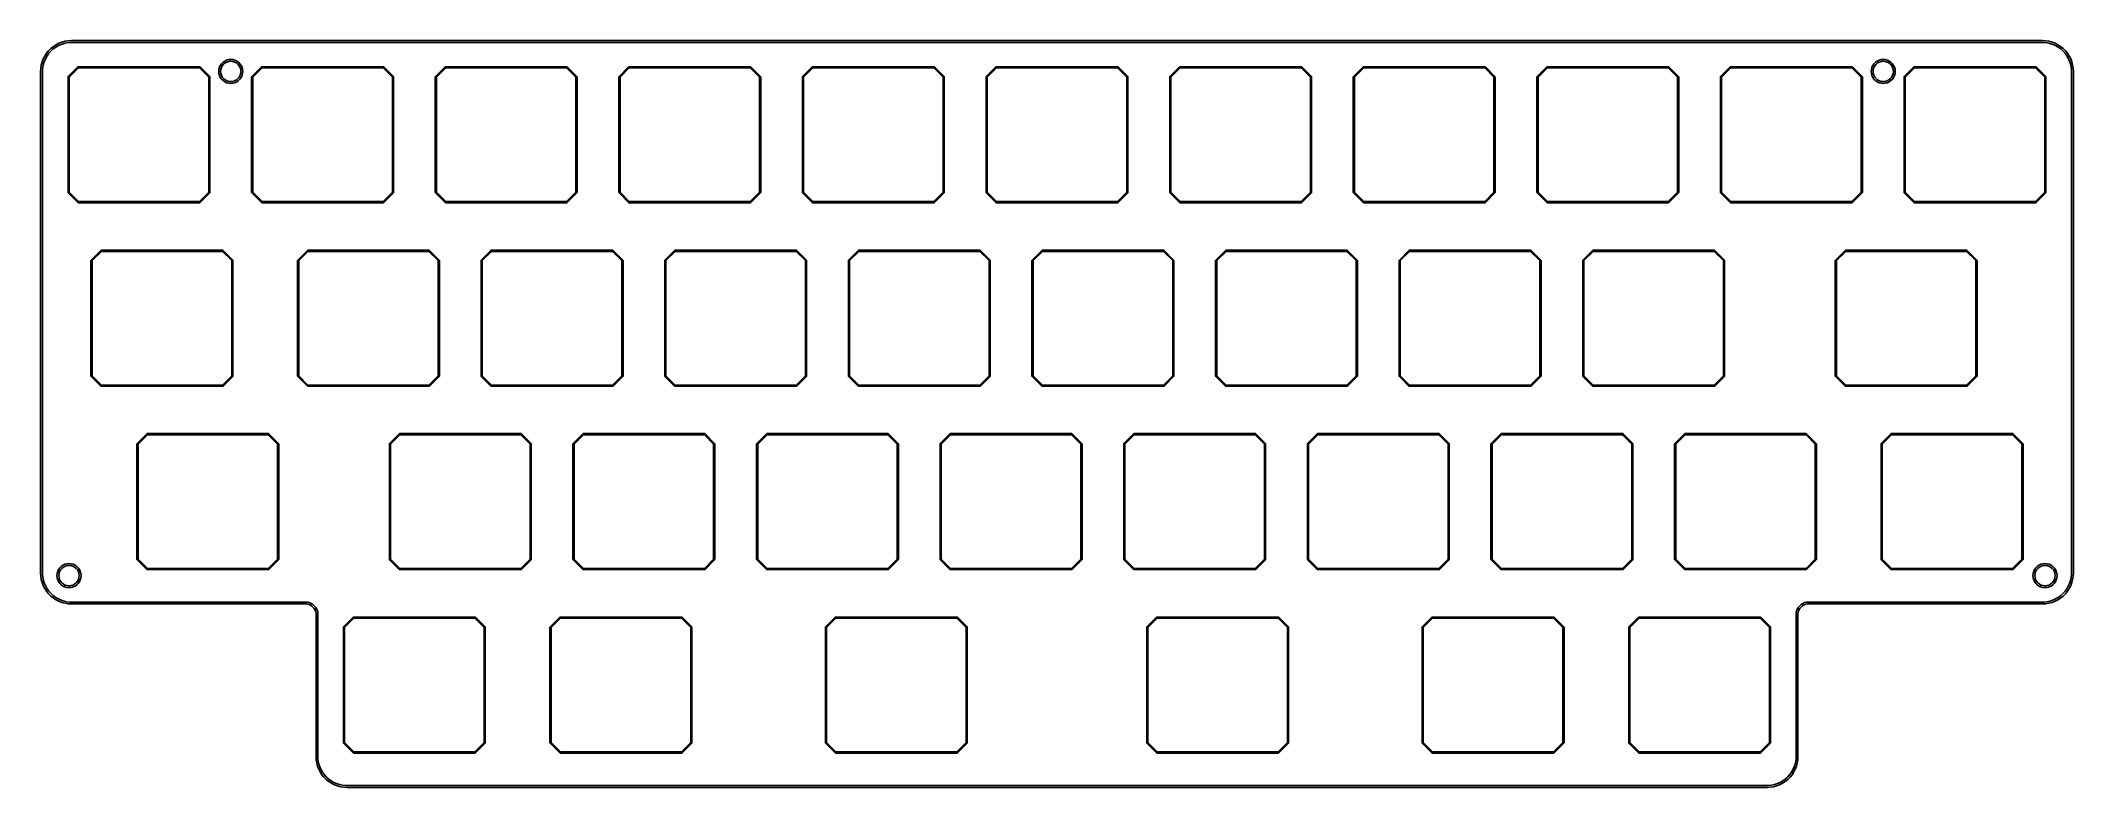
# Model space of a CAD drawing. Extents: x 1.72 to 10.03, y -4.92 to -1.87.
import ezdxf

# ---------------------------------------------------------------- set-up
doc = ezdxf.new("R2010")
doc.units = 0
doc.header["$MEASUREMENT"] = 0
doc.layers.add('BLACK', color=7, linetype='CONTINUOUS')

msp = doc.modelspace()

# ---------------------------------------------------------------- linework, layer by layer
at = {"layer": 'BLACK', "linetype": 'CONTINUOUS'}
for p, q in [((1.74749, -1.91709), (1.75578, -1.90684)), ((1.75578, -1.90684), (1.76511, -1.89752)), ((1.76578, -1.90751), (1.75749, -1.91671)), ((1.76511, -1.89752), (1.77536, -1.88922)), ((1.77498, -1.89923), (1.76578, -1.90751)), ((1.78499, -1.89195), (1.77498, -1.89923)), ((1.77536, -1.88922), (1.78642, -1.88204)), ((1.79571, -1.88576), (1.78499, -1.89195)), ((1.78642, -1.88204), (1.79817, -1.87605)), ((1.80702, -1.88072), (1.79571, -1.88576)), ((1.79817, -1.87605), (1.81048, -1.87132)), ((1.8188, -1.8769), (1.80702, -1.88072)), ((1.81048, -1.87132), (1.82322, -1.86791)), ((1.83091, -1.87433), (1.8188, -1.8769)), ((1.82322, -1.86791), (1.83624, -1.86585)), ((1.84322, -1.87303), (1.83091, -1.87433)), ((1.83624, -1.86585), (1.84941, -1.86516)), ((1.84941, -1.87303), (1.84322, -1.87303)), ((1.84941, -1.86516), (1.84941, -1.86516)), ((1.84941, -1.86516), (9.90059, -1.86516)), ((1.84941, -1.87303), (1.84941, -1.87303)), ((9.90059, -1.87303), (1.84941, -1.87303)), ((9.90059, -1.86516), (9.91376, -1.86585)), ((9.90678, -1.87303), (9.90059, -1.87303)), ((9.91909, -1.87433), (9.90678, -1.87303)), ((9.91376, -1.86585), (9.92678, -1.86791)), ((9.9312, -1.8769), (9.91909, -1.87433)), ((9.92678, -1.86791), (9.93952, -1.87132)), ((9.94298, -1.88072), (9.9312, -1.8769)), ((9.93952, -1.87132), (9.95183, -1.87605)), ((9.95429, -1.88576), (9.94298, -1.88072)), ((9.95183, -1.87605), (9.96358, -1.88204)), ((9.96501, -1.89195), (9.95429, -1.88576)), ((9.96358, -1.88204), (9.97464, -1.88922)), ((9.97502, -1.89923), (9.96501, -1.89195)), ((9.97464, -1.88922), (9.98489, -1.89752)), ((9.98422, -1.90751), (9.97502, -1.89923)), ((9.99251, -1.91671), (9.98422, -1.90751)), ((9.98489, -1.89752), (9.99422, -1.90684)), ((9.99422, -1.90684), (10.0025, -1.91709)), ((1.72343, -1.99114), (1.72412, -1.97797)), ((1.72343, -4.04232), (1.72343, -1.99114)), ((1.72412, -1.97797), (1.72618, -1.96495)), ((1.72618, -1.96495), (1.72959, -1.95221)), ((1.72959, -1.95221), (1.73432, -1.9399)), ((1.73259, -1.97264), (1.7313, -1.98495)), ((1.7313, -1.98495), (1.7313, -1.99114)), ((1.7313, -1.99114), (1.7313, -4.04232)), ((1.73517, -1.96053), (1.73259, -1.97264)), ((1.73432, -1.9399), (1.7403, -1.92815)), ((1.73899, -1.94876), (1.73517, -1.96053)), ((1.74403, -1.93745), (1.73899, -1.94876)), ((1.7403, -1.92815), (1.74749, -1.91709)), ((1.75022, -1.92673), (1.74403, -1.93745)), ((1.75749, -1.91671), (1.75022, -1.92673)), ((1.83593, -2.01211), (1.8753, -1.97274)), ((1.87795, -1.97677), (1.83996, -2.01476)), ((1.8753, -1.97274), (1.87697, -1.97205)), ((1.87697, -1.97205), (2.37303, -1.97205)), ((2.37205, -1.97677), (1.87795, -1.97677)), ((2.41004, -2.01476), (2.37205, -1.97677)), ((2.37303, -1.97205), (2.3747, -1.97274)), ((2.3747, -1.97274), (2.3747, -1.97274)), ((2.3747, -1.97274), (2.41407, -2.01211)), ((2.45079, -1.99114), (2.45154, -1.9826)), ((2.45154, -1.99969), (2.45079, -1.99114)), ((2.45154, -1.9826), (2.45376, -1.97431)), ((2.45376, -1.97431), (2.45738, -1.96654)), ((2.45738, -1.96654), (2.4623, -1.95951)), ((2.45926, -1.98304), (2.45846, -1.99114)), ((2.45846, -1.99114), (2.45926, -1.99925)), ((2.46162, -1.97525), (2.45926, -1.98304)), ((2.46546, -1.96806), (2.46162, -1.97525)), ((2.4623, -1.95951), (2.46837, -1.95344)), ((2.47063, -1.96177), (2.46546, -1.96806)), ((2.46837, -1.95344), (2.47539, -1.94852)), ((2.47692, -1.9566), (2.47063, -1.96177)), ((2.47539, -1.94852), (2.48317, -1.9449)), ((2.4841, -1.95276), (2.47692, -1.9566)), ((2.48317, -1.9449), (2.49145, -1.94268)), ((2.4919, -1.9504), (2.4841, -1.95276)), ((2.49145, -1.94268), (2.5, -1.94193)), ((2.5, -1.9496), (2.4919, -1.9504)), ((2.5, -1.94193), (2.50855, -1.94268)), ((2.5081, -1.9504), (2.5, -1.9496)), ((2.5159, -1.95276), (2.5081, -1.9504)), ((2.50855, -1.94268), (2.51683, -1.9449)), ((2.52308, -1.9566), (2.5159, -1.95276)), ((2.51683, -1.9449), (2.52461, -1.94852)), ((2.52937, -1.96177), (2.52308, -1.9566)), ((2.52461, -1.94852), (2.53163, -1.95344)), ((2.53454, -1.96806), (2.52937, -1.96177)), ((2.53163, -1.95344), (2.5377, -1.95951)), ((2.53838, -1.97525), (2.53454, -1.96806)), ((2.5377, -1.95951), (2.54262, -1.96654)), ((2.54074, -1.98304), (2.53838, -1.97525)), ((2.54154, -1.99114), (2.54074, -1.98304)), ((2.54074, -1.99925), (2.54154, -1.99114)), ((2.54262, -1.96654), (2.54624, -1.97431)), ((2.54624, -1.97431), (2.54846, -1.9826)), ((2.54846, -1.9826), (2.54921, -1.99114)), ((2.54921, -1.99114), (2.54846, -1.99969)), ((2.58593, -2.01211), (2.6253, -1.97274)), ((2.62795, -1.97677), (2.58996, -2.01476)), ((2.6253, -1.97274), (2.62697, -1.97205)), ((2.62697, -1.97205), (3.12303, -1.97205)), ((3.12205, -1.97677), (2.62795, -1.97677)), ((3.16004, -2.01476), (3.12205, -1.97677)), ((3.12303, -1.97205), (3.1247, -1.97274)), ((3.1247, -1.97274), (3.1247, -1.97274)), ((3.1247, -1.97274), (3.16407, -2.01211)), ((3.33593, -2.01211), (3.3753, -1.97274)), ((3.37795, -1.97677), (3.33996, -2.01476)), ((3.3753, -1.97274), (3.37697, -1.97205)), ((3.37697, -1.97205), (3.87303, -1.97205)), ((3.87205, -1.97677), (3.37795, -1.97677)), ((3.91004, -2.01476), (3.87205, -1.97677)), ((3.87303, -1.97205), (3.8747, -1.97274)), ((3.8747, -1.97274), (3.8747, -1.97274)), ((3.8747, -1.97274), (3.91407, -2.01211)), ((4.08593, -2.01211), (4.1253, -1.97274)), ((4.12795, -1.97677), (4.08996, -2.01476)), ((4.1253, -1.97274), (4.12697, -1.97205)), ((4.12697, -1.97205), (4.62303, -1.97205)), ((4.62205, -1.97677), (4.12795, -1.97677)), ((4.66004, -2.01476), (4.62205, -1.97677)), ((4.62303, -1.97205), (4.6247, -1.97274)), ((4.6247, -1.97274), (4.6247, -1.97274)), ((4.6247, -1.97274), (4.66407, -2.01211)), ((4.83593, -2.01211), (4.8753, -1.97274)), ((4.87795, -1.97677), (4.83996, -2.01476)), ((4.8753, -1.97274), (4.87697, -1.97205)), ((4.87697, -1.97205), (5.37303, -1.97205)), ((5.37205, -1.97677), (4.87795, -1.97677)), ((5.41004, -2.01476), (5.37205, -1.97677)), ((5.37303, -1.97205), (5.3747, -1.97274)), ((5.3747, -1.97274), (5.3747, -1.97274)), ((5.3747, -1.97274), (5.41407, -2.01211)), ((5.58593, -2.01211), (5.6253, -1.97274)), ((5.62795, -1.97677), (5.58996, -2.01476)), ((5.6253, -1.97274), (5.62697, -1.97205)), ((5.62697, -1.97205), (6.12303, -1.97205)), ((6.12205, -1.97677), (5.62795, -1.97677)), ((6.16004, -2.01476), (6.12205, -1.97677)), ((6.12303, -1.97205), (6.1247, -1.97274)), ((6.1247, -1.97274), (6.1247, -1.97274)), ((6.1247, -1.97274), (6.16407, -2.01211)), ((6.33593, -2.01211), (6.3753, -1.97274)), ((6.37795, -1.97677), (6.33996, -2.01476)), ((6.3753, -1.97274), (6.37697, -1.97205)), ((6.37697, -1.97205), (6.87303, -1.97205)), ((6.87205, -1.97677), (6.37795, -1.97677)), ((6.91004, -2.01476), (6.87205, -1.97677)), ((6.87303, -1.97205), (6.8747, -1.97274)), ((6.8747, -1.97274), (6.8747, -1.97274)), ((6.8747, -1.97274), (6.91407, -2.01211)), ((7.08593, -2.01211), (7.1253, -1.97274)), ((7.12795, -1.97677), (7.08996, -2.01476)), ((7.1253, -1.97274), (7.12697, -1.97205)), ((7.12697, -1.97205), (7.62303, -1.97205)), ((7.62205, -1.97677), (7.12795, -1.97677)), ((7.66004, -2.01476), (7.62205, -1.97677)), ((7.62303, -1.97205), (7.6247, -1.97274)), ((7.6247, -1.97274), (7.6247, -1.97274)), ((7.6247, -1.97274), (7.66407, -2.01211)), ((7.83593, -2.01211), (7.8753, -1.97274)), ((7.87795, -1.97677), (7.83996, -2.01476)), ((7.8753, -1.97274), (7.87697, -1.97205)), ((7.87697, -1.97205), (8.37303, -1.97205)), ((8.37205, -1.97677), (7.87795, -1.97677)), ((8.41004, -2.01476), (8.37205, -1.97677)), ((8.37303, -1.97205), (8.3747, -1.97274)), ((8.3747, -1.97274), (8.3747, -1.97274)), ((8.3747, -1.97274), (8.41407, -2.01211)), ((8.58593, -2.01211), (8.6253, -1.97274)), ((8.62795, -1.97677), (8.58996, -2.01476)), ((8.6253, -1.97274), (8.62697, -1.97205)), ((8.62697, -1.97205), (9.12303, -1.97205)), ((9.12205, -1.97677), (8.62795, -1.97677)), ((9.16004, -2.01476), (9.12205, -1.97677)), ((9.12303, -1.97205), (9.1247, -1.97274)), ((9.1247, -1.97274), (9.1247, -1.97274)), ((9.1247, -1.97274), (9.16407, -2.01211)), ((9.20079, -1.99114), (9.20154, -1.9826)), ((9.20154, -1.99969), (9.20079, -1.99114)), ((9.20154, -1.9826), (9.20376, -1.97431)), ((9.20376, -1.97431), (9.20738, -1.96654)), ((9.20738, -1.96654), (9.2123, -1.95951)), ((9.20926, -1.98304), (9.20846, -1.99114)), ((9.20846, -1.99114), (9.20926, -1.99925)), ((9.21162, -1.97525), (9.20926, -1.98304)), ((9.21546, -1.96806), (9.21162, -1.97525)), ((9.2123, -1.95951), (9.21837, -1.95344)), ((9.22063, -1.96177), (9.21546, -1.96806)), ((9.21837, -1.95344), (9.22539, -1.94852)), ((9.22692, -1.9566), (9.22063, -1.96177)), ((9.22539, -1.94852), (9.23317, -1.9449)), ((9.2341, -1.95276), (9.22692, -1.9566)), ((9.23317, -1.9449), (9.24145, -1.94268)), ((9.2419, -1.9504), (9.2341, -1.95276)), ((9.24145, -1.94268), (9.25, -1.94193)), ((9.25, -1.9496), (9.2419, -1.9504)), ((9.25, -1.94193), (9.25855, -1.94268)), ((9.2581, -1.9504), (9.25, -1.9496)), ((9.2659, -1.95276), (9.2581, -1.9504)), ((9.25855, -1.94268), (9.26683, -1.9449)), ((9.27308, -1.9566), (9.2659, -1.95276)), ((9.26683, -1.9449), (9.27461, -1.94852)), ((9.27937, -1.96177), (9.27308, -1.9566)), ((9.27461, -1.94852), (9.28163, -1.95344)), ((9.28454, -1.96806), (9.27937, -1.96177)), ((9.28163, -1.95344), (9.2877, -1.95951)), ((9.28838, -1.97525), (9.28454, -1.96806)), ((9.2877, -1.95951), (9.29262, -1.96654)), ((9.29074, -1.98304), (9.28838, -1.97525)), ((9.29154, -1.99114), (9.29074, -1.98304)), ((9.29074, -1.99925), (9.29154, -1.99114)), ((9.29262, -1.96654), (9.29624, -1.97431)), ((9.29624, -1.97431), (9.29846, -1.9826)), ((9.29846, -1.9826), (9.29921, -1.99114)), ((9.29921, -1.99114), (9.29846, -1.99969)), ((9.33593, -2.01211), (9.3753, -1.97274)), ((9.37795, -1.97677), (9.33996, -2.01476)), ((9.3753, -1.97274), (9.37697, -1.97205)), ((9.37697, -1.97205), (9.87303, -1.97205)), ((9.87205, -1.97677), (9.37795, -1.97677)), ((9.91004, -2.01476), (9.87205, -1.97677)), ((9.87303, -1.97205), (9.8747, -1.97274)), ((9.8747, -1.97274), (9.8747, -1.97274)), ((9.8747, -1.97274), (9.91407, -2.01211)), ((9.99978, -1.92673), (9.99251, -1.91671)), ((10.006, -1.93745), (9.99978, -1.92673)), ((10.0025, -1.91709), (10.0097, -1.92815)), ((10.011, -1.94876), (10.006, -1.93745)), ((10.0097, -1.92815), (10.0157, -1.9399)), ((10.0148, -1.96053), (10.011, -1.94876)), ((10.0174, -1.97264), (10.0148, -1.96053)), ((10.0157, -1.9399), (10.0204, -1.95221)), ((10.0187, -1.98495), (10.0174, -1.97264)), ((10.0187, -1.99114), (10.0187, -1.98495)), ((10.0187, -4.04232), (10.0187, -1.99114)), ((10.0187, -1.99114), (10.0187, -1.99114)), ((10.0204, -1.95221), (10.0238, -1.96495)), ((10.0238, -1.96495), (10.0259, -1.97797)), ((10.0259, -1.97797), (10.0266, -1.99114)), ((10.0266, -1.99114), (10.0266, -1.99114)), ((10.0266, -1.99114), (10.0266, -4.04232)), ((1.83524, -2.01378), (1.83593, -2.01211)), ((1.83524, -2.48622), (1.83524, -2.01378)), ((1.83593, -2.01211), (1.83593, -2.01211)), ((1.83996, -2.01476), (1.83996, -2.48524)), ((2.41004, -2.48524), (2.41004, -2.01476)), ((2.41407, -2.01211), (2.41476, -2.01378)), ((2.41476, -2.01378), (2.41476, -2.01378)), ((2.41476, -2.01378), (2.41476, -2.48622)), ((2.45376, -2.00797), (2.45154, -1.99969)), ((2.45738, -2.01575), (2.45376, -2.00797)), ((2.4623, -2.02277), (2.45738, -2.01575)), ((2.45926, -1.99925), (2.46162, -2.00704)), ((2.46162, -2.00704), (2.46546, -2.01422)), ((2.46837, -2.02884), (2.4623, -2.02277)), ((2.46546, -2.01422), (2.47063, -2.02051)), ((2.47539, -2.03376), (2.46837, -2.02884)), ((2.47063, -2.02051), (2.47692, -2.02568)), ((2.48317, -2.03739), (2.47539, -2.03376)), ((2.47692, -2.02568), (2.4841, -2.02952)), ((2.49145, -2.03961), (2.48317, -2.03739)), ((2.4841, -2.02952), (2.4919, -2.03188)), ((2.5, -2.04035), (2.49145, -2.03961)), ((2.4919, -2.03188), (2.5, -2.03268)), ((2.5, -2.03268), (2.5081, -2.03188)), ((2.50855, -2.03961), (2.5, -2.04035)), ((2.5081, -2.03188), (2.5159, -2.02952)), ((2.51683, -2.03739), (2.50855, -2.03961)), ((2.5159, -2.02952), (2.52308, -2.02568)), ((2.52461, -2.03376), (2.51683, -2.03739)), ((2.52308, -2.02568), (2.52937, -2.02051)), ((2.53163, -2.02884), (2.52461, -2.03376)), ((2.52937, -2.02051), (2.53454, -2.01422)), ((2.5377, -2.02277), (2.53163, -2.02884)), ((2.53454, -2.01422), (2.53838, -2.00704)), ((2.54262, -2.01575), (2.5377, -2.02277)), ((2.53838, -2.00704), (2.54074, -1.99925)), ((2.54624, -2.00797), (2.54262, -2.01575)), ((2.54846, -1.99969), (2.54624, -2.00797)), ((2.58524, -2.01378), (2.58593, -2.01211)), ((2.58524, -2.48622), (2.58524, -2.01378)), ((2.58593, -2.01211), (2.58593, -2.01211)), ((2.58996, -2.01476), (2.58996, -2.48524)), ((3.16004, -2.48524), (3.16004, -2.01476)), ((3.16407, -2.01211), (3.16476, -2.01378)), ((3.16476, -2.01378), (3.16476, -2.01378)), ((3.16476, -2.01378), (3.16476, -2.48622)), ((3.33524, -2.01378), (3.33593, -2.01211)), ((3.33524, -2.48622), (3.33524, -2.01378)), ((3.33593, -2.01211), (3.33593, -2.01211)), ((3.33996, -2.01476), (3.33996, -2.48524)), ((3.91004, -2.48524), (3.91004, -2.01476)), ((3.91407, -2.01211), (3.91476, -2.01378)), ((3.91476, -2.01378), (3.91476, -2.48622)), ((4.08524, -2.01378), (4.08593, -2.01211)), ((4.08524, -2.48622), (4.08524, -2.01378)), ((4.08593, -2.01211), (4.08593, -2.01211)), ((4.08996, -2.01476), (4.08996, -2.48524)), ((4.66004, -2.48524), (4.66004, -2.01476)), ((4.66407, -2.01211), (4.66476, -2.01378)), ((4.66476, -2.01378), (4.66476, -2.48622)), ((4.83524, -2.01378), (4.83593, -2.01211)), ((4.83524, -2.48622), (4.83524, -2.01378)), ((4.83593, -2.01211), (4.83593, -2.01211)), ((4.83996, -2.01476), (4.83996, -2.48524)), ((5.41004, -2.48524), (5.41004, -2.01476)), ((5.41407, -2.01211), (5.41476, -2.01378)), ((5.41476, -2.01378), (5.41476, -2.48622)), ((5.58524, -2.01378), (5.58593, -2.01211)), ((5.58524, -2.48622), (5.58524, -2.01378)), ((5.58996, -2.01476), (5.58996, -2.48524)), ((6.16004, -2.48524), (6.16004, -2.01476)), ((6.16407, -2.01211), (6.16476, -2.01378)), ((6.16476, -2.01378), (6.16476, -2.48622)), ((6.33524, -2.01378), (6.33593, -2.01211)), ((6.33524, -2.48622), (6.33524, -2.01378)), ((6.33996, -2.01476), (6.33996, -2.48524)), ((6.91004, -2.48524), (6.91004, -2.01476)), ((6.91407, -2.01211), (6.91476, -2.01378)), ((6.91476, -2.01378), (6.91476, -2.48622)), ((7.08524, -2.01378), (7.08593, -2.01211)), ((7.08524, -2.48622), (7.08524, -2.01378)), ((7.08996, -2.01476), (7.08996, -2.48524)), ((7.66004, -2.48524), (7.66004, -2.01476)), ((7.66407, -2.01211), (7.66476, -2.01378)), ((7.66476, -2.01378), (7.66476, -2.48622)), ((7.83524, -2.01378), (7.83593, -2.01211)), ((7.83524, -2.48622), (7.83524, -2.01378)), ((7.83996, -2.01476), (7.83996, -2.48524)), ((8.41004, -2.48524), (8.41004, -2.01476)), ((8.41407, -2.01211), (8.41476, -2.01378)), ((8.41476, -2.01378), (8.41476, -2.48622)), ((8.58524, -2.01378), (8.58593, -2.01211)), ((8.58524, -2.48622), (8.58524, -2.01378)), ((8.58996, -2.01476), (8.58996, -2.48524)), ((9.16004, -2.48524), (9.16004, -2.01476)), ((9.16407, -2.01211), (9.16476, -2.01378)), ((9.16476, -2.01378), (9.16476, -2.48622)), ((9.20376, -2.00797), (9.20154, -1.99969)), ((9.20738, -2.01575), (9.20376, -2.00797)), ((9.2123, -2.02277), (9.20738, -2.01575)), ((9.20926, -1.99925), (9.21162, -2.00704)), ((9.21162, -2.00704), (9.21546, -2.01422)), ((9.21837, -2.02884), (9.2123, -2.02277)), ((9.21546, -2.01422), (9.22063, -2.02051)), ((9.22539, -2.03376), (9.21837, -2.02884)), ((9.22063, -2.02051), (9.22692, -2.02568)), ((9.23317, -2.03739), (9.22539, -2.03376)), ((9.22692, -2.02568), (9.2341, -2.02952)), ((9.24145, -2.03961), (9.23317, -2.03739)), ((9.2341, -2.02952), (9.2419, -2.03188)), ((9.25, -2.04035), (9.24145, -2.03961)), ((9.2419, -2.03188), (9.25, -2.03268)), ((9.25, -2.03268), (9.2581, -2.03188)), ((9.25855, -2.03961), (9.25, -2.04035)), ((9.2581, -2.03188), (9.2659, -2.02952)), ((9.26683, -2.03739), (9.25855, -2.03961)), ((9.2659, -2.02952), (9.27308, -2.02568)), ((9.27461, -2.03376), (9.26683, -2.03739)), ((9.27308, -2.02568), (9.27937, -2.02051)), ((9.28163, -2.02884), (9.27461, -2.03376)), ((9.27937, -2.02051), (9.28454, -2.01422)), ((9.2877, -2.02277), (9.28163, -2.02884)), ((9.28454, -2.01422), (9.28838, -2.00704)), ((9.29262, -2.01575), (9.2877, -2.02277)), ((9.28838, -2.00704), (9.29074, -1.99925)), ((9.29624, -2.00797), (9.29262, -2.01575)), ((9.29846, -1.99969), (9.29624, -2.00797)), ((9.33524, -2.01378), (9.33593, -2.01211)), ((9.33524, -2.48622), (9.33524, -2.01378)), ((9.33996, -2.01476), (9.33996, -2.48524)), ((9.91004, -2.48524), (9.91004, -2.01476)), ((9.91407, -2.01211), (9.91476, -2.01378)), ((9.91476, -2.01378), (9.91476, -2.48622)), ((1.83593, -2.48789), (1.83524, -2.48622)), ((1.8753, -2.52726), (1.83593, -2.48789)), ((1.83996, -2.48524), (1.87795, -2.52323)), ((2.37205, -2.52323), (2.41004, -2.48524)), ((2.41407, -2.48789), (2.3747, -2.52726)), ((2.41476, -2.48622), (2.41407, -2.48789)), ((2.58593, -2.48789), (2.58524, -2.48622)), ((2.6253, -2.52726), (2.58593, -2.48789)), ((2.58996, -2.48524), (2.62795, -2.52323)), ((3.12205, -2.52323), (3.16004, -2.48524)), ((3.16407, -2.48789), (3.1247, -2.52726)), ((3.16476, -2.48622), (3.16407, -2.48789)), ((3.33593, -2.48789), (3.33524, -2.48622)), ((3.3753, -2.52726), (3.33593, -2.48789)), ((3.33996, -2.48524), (3.37795, -2.52323)), ((3.87205, -2.52323), (3.91004, -2.48524)), ((3.91407, -2.48789), (3.8747, -2.52726)), ((3.91476, -2.48622), (3.91407, -2.48789)), ((4.08593, -2.48789), (4.08524, -2.48622)), ((4.1253, -2.52726), (4.08593, -2.48789)), ((4.08593, -2.48789), (4.08593, -2.48789)), ((4.08996, -2.48524), (4.12795, -2.52323)), ((4.62205, -2.52323), (4.66004, -2.48524)), ((4.66407, -2.48789), (4.6247, -2.52726)), ((4.66476, -2.48622), (4.66407, -2.48789)), ((4.83593, -2.48789), (4.83524, -2.48622)), ((4.8753, -2.52726), (4.83593, -2.48789)), ((4.83593, -2.48789), (4.83593, -2.48789)), ((4.83996, -2.48524), (4.87795, -2.52323)), ((5.37205, -2.52323), (5.41004, -2.48524)), ((5.41407, -2.48789), (5.3747, -2.52726)), ((5.41476, -2.48622), (5.41407, -2.48789)), ((5.58593, -2.48789), (5.58524, -2.48622)), ((5.6253, -2.52726), (5.58593, -2.48789)), ((5.58593, -2.48789), (5.58593, -2.48789)), ((5.58996, -2.48524), (5.62795, -2.52323)), ((6.12205, -2.52323), (6.16004, -2.48524)), ((6.16407, -2.48789), (6.1247, -2.52726)), ((6.16476, -2.48622), (6.16407, -2.48789)), ((6.33593, -2.48789), (6.33524, -2.48622)), ((6.3753, -2.52726), (6.33593, -2.48789)), ((6.33593, -2.48789), (6.33593, -2.48789)), ((6.33996, -2.48524), (6.37795, -2.52323)), ((6.87205, -2.52323), (6.91004, -2.48524)), ((6.91407, -2.48789), (6.8747, -2.52726)), ((6.91476, -2.48622), (6.91407, -2.48789)), ((7.08593, -2.48789), (7.08524, -2.48622)), ((7.1253, -2.52726), (7.08593, -2.48789)), ((7.08593, -2.48789), (7.08593, -2.48789)), ((7.08996, -2.48524), (7.12795, -2.52323)), ((7.62205, -2.52323), (7.66004, -2.48524)), ((7.66407, -2.48789), (7.6247, -2.52726)), ((7.66476, -2.48622), (7.66407, -2.48789)), ((7.83593, -2.48789), (7.83524, -2.48622)), ((7.8753, -2.52726), (7.83593, -2.48789)), ((7.83593, -2.48789), (7.83593, -2.48789)), ((7.83996, -2.48524), (7.87795, -2.52323)), ((8.37205, -2.52323), (8.41004, -2.48524)), ((8.41407, -2.48789), (8.3747, -2.52726)), ((8.41476, -2.48622), (8.41407, -2.48789)), ((8.58593, -2.48789), (8.58524, -2.48622)), ((8.6253, -2.52726), (8.58593, -2.48789)), ((8.58593, -2.48789), (8.58593, -2.48789)), ((8.58996, -2.48524), (8.62795, -2.52323)), ((9.12205, -2.52323), (9.16004, -2.48524)), ((9.16407, -2.48789), (9.1247, -2.52726)), ((9.16476, -2.48622), (9.16407, -2.48789)), ((9.33593, -2.48789), (9.33524, -2.48622)), ((9.3753, -2.52726), (9.33593, -2.48789)), ((9.33593, -2.48789), (9.33593, -2.48789)), ((9.33996, -2.48524), (9.37795, -2.52323)), ((9.87205, -2.52323), (9.91004, -2.48524)), ((9.91407, -2.48789), (9.8747, -2.52726)), ((9.91476, -2.48622), (9.91407, -2.48789)), ((1.87697, -2.52795), (1.8753, -2.52726)), ((2.37303, -2.52795), (1.87697, -2.52795)), ((1.87795, -2.52323), (2.37205, -2.52323)), ((2.3747, -2.52726), (2.37303, -2.52795)), ((2.3747, -2.52726), (2.3747, -2.52726)), ((2.62697, -2.52795), (2.6253, -2.52726)), ((3.12303, -2.52795), (2.62697, -2.52795)), ((2.62795, -2.52323), (3.12205, -2.52323)), ((3.1247, -2.52726), (3.12303, -2.52795)), ((3.1247, -2.52726), (3.1247, -2.52726)), ((3.37697, -2.52795), (3.3753, -2.52726)), ((3.87303, -2.52795), (3.37697, -2.52795)), ((3.37795, -2.52323), (3.87205, -2.52323)), ((3.8747, -2.52726), (3.87303, -2.52795)), ((3.8747, -2.52726), (3.8747, -2.52726)), ((4.12697, -2.52795), (4.1253, -2.52726)), ((4.62303, -2.52795), (4.12697, -2.52795)), ((4.12795, -2.52323), (4.62205, -2.52323)), ((4.6247, -2.52726), (4.62303, -2.52795)), ((4.6247, -2.52726), (4.6247, -2.52726)), ((4.87697, -2.52795), (4.8753, -2.52726)), ((5.37303, -2.52795), (4.87697, -2.52795)), ((4.87795, -2.52323), (5.37205, -2.52323)), ((5.3747, -2.52726), (5.37303, -2.52795)), ((5.62697, -2.52795), (5.6253, -2.52726)), ((6.12303, -2.52795), (5.62697, -2.52795)), ((5.62795, -2.52323), (6.12205, -2.52323)), ((6.1247, -2.52726), (6.12303, -2.52795)), ((6.37697, -2.52795), (6.3753, -2.52726)), ((6.87303, -2.52795), (6.37697, -2.52795)), ((6.37795, -2.52323), (6.87205, -2.52323)), ((6.8747, -2.52726), (6.87303, -2.52795)), ((7.12697, -2.52795), (7.1253, -2.52726)), ((7.62303, -2.52795), (7.12697, -2.52795)), ((7.12795, -2.52323), (7.62205, -2.52323)), ((7.6247, -2.52726), (7.62303, -2.52795)), ((7.87697, -2.52795), (7.8753, -2.52726)), ((8.37303, -2.52795), (7.87697, -2.52795)), ((7.87795, -2.52323), (8.37205, -2.52323)), ((8.3747, -2.52726), (8.37303, -2.52795)), ((8.3747, -2.52726), (8.3747, -2.52726)), ((8.62697, -2.52795), (8.6253, -2.52726)), ((9.12303, -2.52795), (8.62697, -2.52795)), ((8.62795, -2.52323), (9.12205, -2.52323)), ((9.1247, -2.52726), (9.12303, -2.52795)), ((9.1247, -2.52726), (9.1247, -2.52726)), ((9.37697, -2.52795), (9.3753, -2.52726)), ((9.87303, -2.52795), (9.37697, -2.52795)), ((9.37795, -2.52323), (9.87205, -2.52323)), ((9.8747, -2.52726), (9.87303, -2.52795)), ((9.8747, -2.52726), (9.8747, -2.52726)), ((1.92975, -2.76211), (1.96912, -2.72274)), ((1.97177, -2.72677), (1.93378, -2.76476)), ((1.96912, -2.72274), (1.97079, -2.72205)), ((1.97079, -2.72205), (2.46685, -2.72205)), ((2.46587, -2.72677), (1.97177, -2.72677)), ((2.50386, -2.76476), (2.46587, -2.72677)), ((2.46685, -2.72205), (2.46852, -2.72274)), ((2.46852, -2.72274), (2.46852, -2.72274)), ((2.46852, -2.72274), (2.50789, -2.76211)), ((2.77343, -2.76211), (2.8128, -2.72274)), ((2.81545, -2.72677), (2.77746, -2.76476)), ((2.8128, -2.72274), (2.81447, -2.72205)), ((2.81447, -2.72205), (3.31053, -2.72205)), ((3.30955, -2.72677), (2.81545, -2.72677)), ((3.34754, -2.76476), (3.30955, -2.72677)), ((3.31053, -2.72205), (3.3122, -2.72274)), ((3.3122, -2.72274), (3.3122, -2.72274)), ((3.3122, -2.72274), (3.35157, -2.76211)), ((3.52343, -2.76211), (3.5628, -2.72274)), ((3.56545, -2.72677), (3.52746, -2.76476)), ((3.5628, -2.72274), (3.56447, -2.72205)), ((3.56447, -2.72205), (4.06053, -2.72205)), ((4.05955, -2.72677), (3.56545, -2.72677)), ((4.09754, -2.76476), (4.05955, -2.72677)), ((4.06053, -2.72205), (4.0622, -2.72274)), ((4.0622, -2.72274), (4.0622, -2.72274)), ((4.0622, -2.72274), (4.10157, -2.76211)), ((4.27343, -2.76211), (4.3128, -2.72274)), ((4.31545, -2.72677), (4.27746, -2.76476)), ((4.3128, -2.72274), (4.31447, -2.72205)), ((4.31447, -2.72205), (4.81053, -2.72205)), ((4.80955, -2.72677), (4.31545, -2.72677)), ((4.84754, -2.76476), (4.80955, -2.72677)), ((4.81053, -2.72205), (4.8122, -2.72274)), ((4.8122, -2.72274), (4.8122, -2.72274)), ((4.8122, -2.72274), (4.85157, -2.76211)), ((5.02343, -2.76211), (5.0628, -2.72274)), ((5.06545, -2.72677), (5.02746, -2.76476)), ((5.0628, -2.72274), (5.06447, -2.72205)), ((5.06447, -2.72205), (5.56053, -2.72205)), ((5.55955, -2.72677), (5.06545, -2.72677)), ((5.59754, -2.76476), (5.55955, -2.72677)), ((5.56053, -2.72205), (5.5622, -2.72274)), ((5.5622, -2.72274), (5.5622, -2.72274)), ((5.5622, -2.72274), (5.60157, -2.76211)), ((5.77343, -2.76211), (5.8128, -2.72274)), ((5.81545, -2.72677), (5.77746, -2.76476)), ((5.8128, -2.72274), (5.81447, -2.72205)), ((5.81447, -2.72205), (6.31053, -2.72205)), ((6.30955, -2.72677), (5.81545, -2.72677)), ((6.34754, -2.76476), (6.30955, -2.72677)), ((6.31053, -2.72205), (6.3122, -2.72274)), ((6.3122, -2.72274), (6.3122, -2.72274)), ((6.3122, -2.72274), (6.35157, -2.76211)), ((6.52343, -2.76211), (6.5628, -2.72274)), ((6.56545, -2.72677), (6.52746, -2.76476)), ((6.5628, -2.72274), (6.56447, -2.72205)), ((6.56447, -2.72205), (7.06053, -2.72205)), ((7.05955, -2.72677), (6.56545, -2.72677)), ((7.09754, -2.76476), (7.05955, -2.72677)), ((7.06053, -2.72205), (7.0622, -2.72274)), ((7.0622, -2.72274), (7.0622, -2.72274)), ((7.0622, -2.72274), (7.10157, -2.76211)), ((7.27343, -2.76211), (7.3128, -2.72274)), ((7.31545, -2.72677), (7.27746, -2.76476)), ((7.3128, -2.72274), (7.31447, -2.72205)), ((7.31447, -2.72205), (7.81053, -2.72205)), ((7.80955, -2.72677), (7.31545, -2.72677)), ((7.84754, -2.76476), (7.80955, -2.72677)), ((7.81053, -2.72205), (7.8122, -2.72274)), ((7.8122, -2.72274), (7.8122, -2.72274)), ((7.8122, -2.72274), (7.85157, -2.76211)), ((8.02343, -2.76211), (8.0628, -2.72274)), ((8.06545, -2.72677), (8.02746, -2.76476)), ((8.0628, -2.72274), (8.06447, -2.72205)), ((8.06447, -2.72205), (8.56053, -2.72205)), ((8.55955, -2.72677), (8.06545, -2.72677)), ((8.59754, -2.76476), (8.55955, -2.72677)), ((8.56053, -2.72205), (8.5622, -2.72274)), ((8.5622, -2.72274), (8.5622, -2.72274)), ((8.5622, -2.72274), (8.60157, -2.76211)), ((9.05463, -2.76211), (9.094, -2.72274)), ((9.09665, -2.72677), (9.05866, -2.76476)), ((9.094, -2.72274), (9.09567, -2.72205)), ((9.09567, -2.72205), (9.59173, -2.72205)), ((9.59075, -2.72677), (9.09665, -2.72677)), ((9.62874, -2.76476), (9.59075, -2.72677)), ((9.59173, -2.72205), (9.5934, -2.72274)), ((9.5934, -2.72274), (9.5934, -2.72274)), ((9.5934, -2.72274), (9.63277, -2.76211)), ((1.92906, -2.76378), (1.92975, -2.76211)), ((1.92906, -3.23622), (1.92906, -2.76378)), ((1.93378, -2.76476), (1.93378, -3.23524)), ((2.50386, -3.23524), (2.50386, -2.76476)), ((2.50789, -2.76211), (2.50858, -2.76378)), ((2.50858, -2.76378), (2.50858, -3.23622)), ((2.77274, -2.76378), (2.77343, -2.76211)), ((2.77274, -3.23622), (2.77274, -2.76378)), ((2.77746, -2.76476), (2.77746, -3.23524)), ((3.34754, -3.23524), (3.34754, -2.76476)), ((3.35157, -2.76211), (3.35226, -2.76378)), ((3.35226, -2.76378), (3.35226, -3.23622)), ((3.52274, -2.76378), (3.52343, -2.76211)), ((3.52274, -3.23622), (3.52274, -2.76378)), ((3.52746, -2.76476), (3.52746, -3.23524)), ((4.09754, -3.23524), (4.09754, -2.76476)), ((4.10157, -2.76211), (4.10226, -2.76378)), ((4.10226, -2.76378), (4.10226, -3.23622)), ((4.27274, -2.76378), (4.27343, -2.76211)), ((4.27274, -3.23622), (4.27274, -2.76378)), ((4.27343, -2.76211), (4.27343, -2.76211)), ((4.27746, -2.76476), (4.27746, -3.23524)), ((4.84754, -3.23524), (4.84754, -2.76476)), ((4.85157, -2.76211), (4.85226, -2.76378)), ((4.85226, -2.76378), (4.85226, -3.23622)), ((5.02274, -2.76378), (5.02343, -2.76211)), ((5.02274, -3.23622), (5.02274, -2.76378)), ((5.02343, -2.76211), (5.02343, -2.76211)), ((5.02746, -2.76476), (5.02746, -3.23524)), ((5.59754, -3.23524), (5.59754, -2.76476)), ((5.60157, -2.76211), (5.60226, -2.76378)), ((5.60226, -2.76378), (5.60226, -3.23622)), ((5.77274, -2.76378), (5.77343, -2.76211)), ((5.77274, -3.23622), (5.77274, -2.76378)), ((5.77343, -2.76211), (5.77343, -2.76211)), ((5.77746, -2.76476), (5.77746, -3.23524)), ((6.34754, -3.23524), (6.34754, -2.76476)), ((6.35157, -2.76211), (6.35226, -2.76378)), ((6.35226, -2.76378), (6.35226, -3.23622)), ((6.52274, -2.76378), (6.52343, -2.76211)), ((6.52274, -3.23622), (6.52274, -2.76378)), ((6.52343, -2.76211), (6.52343, -2.76211)), ((6.52746, -2.76476), (6.52746, -3.23524)), ((7.09754, -3.23524), (7.09754, -2.76476)), ((7.10157, -2.76211), (7.10226, -2.76378)), ((7.10226, -2.76378), (7.10226, -2.76378)), ((7.10226, -2.76378), (7.10226, -3.23622)), ((7.27274, -2.76378), (7.27343, -2.76211)), ((7.27274, -3.23622), (7.27274, -2.76378)), ((7.27343, -2.76211), (7.27343, -2.76211)), ((7.27746, -2.76476), (7.27746, -3.23524)), ((7.84754, -3.23524), (7.84754, -2.76476)), ((7.85157, -2.76211), (7.85226, -2.76378)), ((7.85226, -2.76378), (7.85226, -2.76378)), ((7.85226, -2.76378), (7.85226, -3.23622)), ((8.02274, -2.76378), (8.02343, -2.76211)), ((8.02274, -3.23622), (8.02274, -2.76378)), ((8.02343, -2.76211), (8.02343, -2.76211)), ((8.02746, -2.76476), (8.02746, -3.23524)), ((8.59754, -3.23524), (8.59754, -2.76476)), ((8.60157, -2.76211), (8.60226, -2.76378)), ((8.60226, -2.76378), (8.60226, -2.76378)), ((8.60226, -2.76378), (8.60226, -3.23622)), ((9.05394, -2.76378), (9.05463, -2.76211)), ((9.05394, -3.23622), (9.05394, -2.76378)), ((9.05463, -2.76211), (9.05463, -2.76211)), ((9.05866, -2.76476), (9.05866, -3.23524)), ((9.62874, -3.23524), (9.62874, -2.76476)), ((9.63277, -2.76211), (9.63346, -2.76378)), ((9.63346, -2.76378), (9.63346, -2.76378)), ((9.63346, -2.76378), (9.63346, -3.23622)), ((1.92975, -3.23789), (1.92906, -3.23622)), ((1.96912, -3.27726), (1.92975, -3.23789)), ((1.93378, -3.23524), (1.97177, -3.27323)), ((2.46587, -3.27323), (2.50386, -3.23524)), ((2.50789, -3.23789), (2.46852, -3.27726)), ((2.50858, -3.23622), (2.50789, -3.23789)), ((2.77343, -3.23789), (2.77274, -3.23622)), ((2.8128, -3.27726), (2.77343, -3.23789)), ((2.77746, -3.23524), (2.81545, -3.27323)), ((3.30955, -3.27323), (3.34754, -3.23524)), ((3.35157, -3.23789), (3.3122, -3.27726)), ((3.35226, -3.23622), (3.35157, -3.23789)), ((3.52343, -3.23789), (3.52274, -3.23622)), ((3.5628, -3.27726), (3.52343, -3.23789)), ((3.52746, -3.23524), (3.56545, -3.27323)), ((4.05955, -3.27323), (4.09754, -3.23524)), ((4.10157, -3.23789), (4.0622, -3.27726)), ((4.10226, -3.23622), (4.10157, -3.23789)), ((4.27343, -3.23789), (4.27274, -3.23622)), ((4.3128, -3.27726), (4.27343, -3.23789)), ((4.27746, -3.23524), (4.31545, -3.27323)), ((4.80955, -3.27323), (4.84754, -3.23524)), ((4.85157, -3.23789), (4.8122, -3.27726)), ((4.85226, -3.23622), (4.85157, -3.23789)), ((5.02343, -3.23789), (5.02274, -3.23622)), ((5.0628, -3.27726), (5.02343, -3.23789)), ((5.02746, -3.23524), (5.06545, -3.27323)), ((5.55955, -3.27323), (5.59754, -3.23524)), ((5.60157, -3.23789), (5.5622, -3.27726)), ((5.60226, -3.23622), (5.60157, -3.23789)), ((5.77343, -3.23789), (5.77274, -3.23622)), ((5.8128, -3.27726), (5.77343, -3.23789)), ((5.77746, -3.23524), (5.81545, -3.27323)), ((6.30955, -3.27323), (6.34754, -3.23524)), ((6.35157, -3.23789), (6.3122, -3.27726)), ((6.35226, -3.23622), (6.35157, -3.23789)), ((6.52343, -3.23789), (6.52274, -3.23622)), ((6.5628, -3.27726), (6.52343, -3.23789)), ((6.52746, -3.23524), (6.56545, -3.27323)), ((7.05955, -3.27323), (7.09754, -3.23524)), ((7.10157, -3.23789), (7.0622, -3.27726)), ((7.10226, -3.23622), (7.10157, -3.23789)), ((7.27343, -3.23789), (7.27274, -3.23622)), ((7.3128, -3.27726), (7.27343, -3.23789)), ((7.27746, -3.23524), (7.31545, -3.27323)), ((7.80955, -3.27323), (7.84754, -3.23524)), ((7.85157, -3.23789), (7.8122, -3.27726)), ((7.85226, -3.23622), (7.85157, -3.23789)), ((8.02343, -3.23789), (8.02274, -3.23622)), ((8.0628, -3.27726), (8.02343, -3.23789)), ((8.02746, -3.23524), (8.06545, -3.27323)), ((8.55955, -3.27323), (8.59754, -3.23524)), ((8.60157, -3.23789), (8.5622, -3.27726)), ((8.60226, -3.23622), (8.60157, -3.23789)), ((9.05463, -3.23789), (9.05394, -3.23622)), ((9.094, -3.27726), (9.05463, -3.23789)), ((9.05866, -3.23524), (9.09665, -3.27323)), ((9.59075, -3.27323), (9.62874, -3.23524)), ((9.63277, -3.23789), (9.5934, -3.27726)), ((9.63346, -3.23622), (9.63277, -3.23789)), ((1.97079, -3.27795), (1.96912, -3.27726)), ((2.46685, -3.27795), (1.97079, -3.27795)), ((1.97177, -3.27323), (2.46587, -3.27323)), ((2.46852, -3.27726), (2.46685, -3.27795)), ((2.46852, -3.27726), (2.46852, -3.27726)), ((2.81447, -3.27795), (2.8128, -3.27726)), ((3.31053, -3.27795), (2.81447, -3.27795)), ((2.81545, -3.27323), (3.30955, -3.27323)), ((3.3122, -3.27726), (3.31053, -3.27795)), ((3.3122, -3.27726), (3.3122, -3.27726)), ((3.56447, -3.27795), (3.5628, -3.27726)), ((4.06053, -3.27795), (3.56447, -3.27795)), ((3.56545, -3.27323), (4.05955, -3.27323)), ((4.0622, -3.27726), (4.06053, -3.27795)), ((4.0622, -3.27726), (4.0622, -3.27726)), ((4.31447, -3.27795), (4.3128, -3.27726)), ((4.81053, -3.27795), (4.31447, -3.27795)), ((4.31545, -3.27323), (4.80955, -3.27323)), ((4.8122, -3.27726), (4.81053, -3.27795)), ((4.8122, -3.27726), (4.8122, -3.27726)), ((5.06447, -3.27795), (5.0628, -3.27726)), ((5.56053, -3.27795), (5.06447, -3.27795)), ((5.06545, -3.27323), (5.55955, -3.27323)), ((5.5622, -3.27726), (5.56053, -3.27795)), ((5.5622, -3.27726), (5.5622, -3.27726)), ((5.81447, -3.27795), (5.8128, -3.27726)), ((6.31053, -3.27795), (5.81447, -3.27795)), ((5.81545, -3.27323), (6.30955, -3.27323)), ((6.3122, -3.27726), (6.31053, -3.27795)), ((6.3122, -3.27726), (6.3122, -3.27726)), ((6.56447, -3.27795), (6.5628, -3.27726)), ((7.06053, -3.27795), (6.56447, -3.27795)), ((6.56545, -3.27323), (7.05955, -3.27323)), ((7.0622, -3.27726), (7.06053, -3.27795)), ((7.0622, -3.27726), (7.0622, -3.27726)), ((7.31447, -3.27795), (7.3128, -3.27726)), ((7.81053, -3.27795), (7.31447, -3.27795)), ((7.31545, -3.27323), (7.80955, -3.27323)), ((7.8122, -3.27726), (7.81053, -3.27795)), ((7.8122, -3.27726), (7.8122, -3.27726)), ((8.06447, -3.27795), (8.0628, -3.27726)), ((8.56053, -3.27795), (8.06447, -3.27795)), ((8.06545, -3.27323), (8.55955, -3.27323)), ((8.5622, -3.27726), (8.56053, -3.27795)), ((8.5622, -3.27726), (8.5622, -3.27726)), ((9.09567, -3.27795), (9.094, -3.27726)), ((9.59173, -3.27795), (9.09567, -3.27795)), ((9.09665, -3.27323), (9.59075, -3.27323)), ((9.5934, -3.27726), (9.59173, -3.27795)), ((9.5934, -3.27726), (9.5934, -3.27726)), ((2.11723, -3.51211), (2.1566, -3.47274)), ((2.15925, -3.47677), (2.12126, -3.51476)), ((2.1566, -3.47274), (2.15827, -3.47205)), ((2.15827, -3.47205), (2.65433, -3.47205)), ((2.65335, -3.47677), (2.15925, -3.47677)), ((2.69134, -3.51476), (2.65335, -3.47677)), ((2.65433, -3.47205), (2.656, -3.47274)), ((2.656, -3.47274), (2.656, -3.47274)), ((2.656, -3.47274), (2.69537, -3.51211)), ((3.14843, -3.51211), (3.1878, -3.47274)), ((3.19045, -3.47677), (3.15246, -3.51476)), ((3.1878, -3.47274), (3.18947, -3.47205)), ((3.18947, -3.47205), (3.68553, -3.47205)), ((3.68455, -3.47677), (3.19045, -3.47677)), ((3.72254, -3.51476), (3.68455, -3.47677)), ((3.68553, -3.47205), (3.6872, -3.47274)), ((3.6872, -3.47274), (3.6872, -3.47274)), ((3.6872, -3.47274), (3.72657, -3.51211)), ((3.89843, -3.51211), (3.9378, -3.47274)), ((3.94045, -3.47677), (3.90246, -3.51476)), ((3.9378, -3.47274), (3.93947, -3.47205)), ((3.93947, -3.47205), (4.43553, -3.47205)), ((4.43455, -3.47677), (3.94045, -3.47677)), ((4.47254, -3.51476), (4.43455, -3.47677)), ((4.43553, -3.47205), (4.4372, -3.47274)), ((4.4372, -3.47274), (4.4372, -3.47274)), ((4.4372, -3.47274), (4.47657, -3.51211)), ((4.64843, -3.51211), (4.6878, -3.47274)), ((4.69045, -3.47677), (4.65246, -3.51476)), ((4.6878, -3.47274), (4.68947, -3.47205)), ((4.68947, -3.47205), (5.18553, -3.47205)), ((5.18455, -3.47677), (4.69045, -3.47677)), ((5.22254, -3.51476), (5.18455, -3.47677)), ((5.18553, -3.47205), (5.1872, -3.47274)), ((5.1872, -3.47274), (5.1872, -3.47274)), ((5.1872, -3.47274), (5.22657, -3.51211)), ((5.39843, -3.51211), (5.4378, -3.47274)), ((5.44045, -3.47677), (5.40246, -3.51476)), ((5.4378, -3.47274), (5.43947, -3.47205)), ((5.43947, -3.47205), (5.93553, -3.47205)), ((5.93455, -3.47677), (5.44045, -3.47677)), ((5.97254, -3.51476), (5.93455, -3.47677)), ((5.93553, -3.47205), (5.9372, -3.47274)), ((5.9372, -3.47274), (5.9372, -3.47274)), ((5.9372, -3.47274), (5.97657, -3.51211)), ((6.14843, -3.51211), (6.1878, -3.47274)), ((6.19045, -3.47677), (6.15246, -3.51476)), ((6.1878, -3.47274), (6.18947, -3.47205)), ((6.18947, -3.47205), (6.68553, -3.47205)), ((6.68455, -3.47677), (6.19045, -3.47677)), ((6.72254, -3.51476), (6.68455, -3.47677)), ((6.68553, -3.47205), (6.6872, -3.47274)), ((6.6872, -3.47274), (6.6872, -3.47274)), ((6.6872, -3.47274), (6.72657, -3.51211)), ((6.89843, -3.51211), (6.9378, -3.47274)), ((6.94045, -3.47677), (6.90246, -3.51476)), ((6.9378, -3.47274), (6.93947, -3.47205)), ((6.93947, -3.47205), (7.43553, -3.47205)), ((7.43455, -3.47677), (6.94045, -3.47677)), ((7.47254, -3.51476), (7.43455, -3.47677)), ((7.43553, -3.47205), (7.4372, -3.47274)), ((7.4372, -3.47274), (7.4372, -3.47274)), ((7.4372, -3.47274), (7.47657, -3.51211)), ((7.64843, -3.51211), (7.6878, -3.47274)), ((7.69045, -3.47677), (7.65246, -3.51476)), ((7.6878, -3.47274), (7.68947, -3.47205)), ((7.68947, -3.47205), (8.18553, -3.47205)), ((8.18455, -3.47677), (7.69045, -3.47677)), ((8.22254, -3.51476), (8.18455, -3.47677)), ((8.18553, -3.47205), (8.1872, -3.47274)), ((8.1872, -3.47274), (8.1872, -3.47274)), ((8.1872, -3.47274), (8.22657, -3.51211)), ((8.39843, -3.51211), (8.4378, -3.47274)), ((8.44045, -3.47677), (8.40246, -3.51476)), ((8.4378, -3.47274), (8.43947, -3.47205)), ((8.43947, -3.47205), (8.93553, -3.47205)), ((8.93455, -3.47677), (8.44045, -3.47677)), ((8.97254, -3.51476), (8.93455, -3.47677)), ((8.93553, -3.47205), (8.9372, -3.47274)), ((8.9372, -3.47274), (8.9372, -3.47274)), ((8.9372, -3.47274), (8.97657, -3.51211)), ((9.24223, -3.51211), (9.2816, -3.47274)), ((9.28425, -3.47677), (9.24626, -3.51476)), ((9.2816, -3.47274), (9.28327, -3.47205)), ((9.28327, -3.47205), (9.77933, -3.47205)), ((9.77835, -3.47677), (9.28425, -3.47677)), ((9.81634, -3.51476), (9.77835, -3.47677)), ((9.77933, -3.47205), (9.781, -3.47274)), ((9.781, -3.47274), (9.781, -3.47274)), ((9.781, -3.47274), (9.82037, -3.51211)), ((2.11654, -3.51378), (2.11723, -3.51211)), ((2.11654, -3.98622), (2.11654, -3.51378)), ((2.12126, -3.51476), (2.12126, -3.98524)), ((2.69134, -3.98524), (2.69134, -3.51476)), ((2.69537, -3.51211), (2.69606, -3.51378)), ((2.69606, -3.51378), (2.69606, -3.98622)), ((3.14774, -3.51378), (3.14843, -3.51211)), ((3.14774, -3.98622), (3.14774, -3.51378)), ((3.15246, -3.51476), (3.15246, -3.98524)), ((3.72254, -3.98524), (3.72254, -3.51476)), ((3.72657, -3.51211), (3.72726, -3.51378)), ((3.72726, -3.51378), (3.72726, -3.98622)), ((3.89774, -3.51378), (3.89843, -3.51211)), ((3.89774, -3.98622), (3.89774, -3.51378)), ((3.90246, -3.51476), (3.90246, -3.98524)), ((4.47254, -3.98524), (4.47254, -3.51476)), ((4.47657, -3.51211), (4.47726, -3.51378)), ((4.47726, -3.51378), (4.47726, -3.51378)), ((4.47726, -3.51378), (4.47726, -3.98622)), ((4.64774, -3.51378), (4.64843, -3.51211)), ((4.64774, -3.98622), (4.64774, -3.51378)), ((4.65246, -3.51476), (4.65246, -3.98524)), ((5.22254, -3.98524), (5.22254, -3.51476)), ((5.22657, -3.51211), (5.22726, -3.51378)), ((5.22726, -3.51378), (5.22726, -3.51378)), ((5.22726, -3.51378), (5.22726, -3.98622)), ((5.39774, -3.51378), (5.39843, -3.51211)), ((5.39774, -3.98622), (5.39774, -3.51378)), ((5.40246, -3.51476), (5.40246, -3.98524)), ((5.97254, -3.98524), (5.97254, -3.51476)), ((5.97657, -3.51211), (5.97726, -3.51378)), ((5.97726, -3.51378), (5.97726, -3.51378)), ((5.97726, -3.51378), (5.97726, -3.98622)), ((6.14774, -3.51378), (6.14843, -3.51211)), ((6.14774, -3.98622), (6.14774, -3.51378)), ((6.15246, -3.51476), (6.15246, -3.98524)), ((6.72254, -3.98524), (6.72254, -3.51476)), ((6.72657, -3.51211), (6.72726, -3.51378)), ((6.72726, -3.51378), (6.72726, -3.51378)), ((6.72726, -3.51378), (6.72726, -3.98622)), ((6.89774, -3.51378), (6.89843, -3.51211)), ((6.89774, -3.98622), (6.89774, -3.51378)), ((6.90246, -3.51476), (6.90246, -3.98524)), ((7.47254, -3.98524), (7.47254, -3.51476)), ((7.47657, -3.51211), (7.47726, -3.51378)), ((7.47726, -3.51378), (7.47726, -3.98622)), ((7.64774, -3.51378), (7.64843, -3.51211)), ((7.64774, -3.98622), (7.64774, -3.51378)), ((7.65246, -3.51476), (7.65246, -3.98524)), ((8.22254, -3.98524), (8.22254, -3.51476)), ((8.22657, -3.51211), (8.22726, -3.51378)), ((8.22726, -3.51378), (8.22726, -3.98622)), ((8.39774, -3.51378), (8.39843, -3.51211)), ((8.39774, -3.98622), (8.39774, -3.51378)), ((8.40246, -3.51476), (8.40246, -3.98524)), ((8.97254, -3.98524), (8.97254, -3.51476)), ((8.97657, -3.51211), (8.97726, -3.51378)), ((8.97726, -3.51378), (8.97726, -3.98622)), ((9.24154, -3.51378), (9.24223, -3.51211)), ((9.24154, -3.98622), (9.24154, -3.51378)), ((9.24626, -3.51476), (9.24626, -3.98524)), ((9.81634, -3.98524), (9.81634, -3.51476)), ((9.82037, -3.51211), (9.82106, -3.51378)), ((9.82106, -3.51378), (9.82106, -3.98622)), ((2.12126, -3.98524), (2.15925, -4.02323)), ((2.65335, -4.02323), (2.69134, -3.98524)), ((3.15246, -3.98524), (3.19045, -4.02323)), ((3.68455, -4.02323), (3.72254, -3.98524)), ((3.90246, -3.98524), (3.94045, -4.02323)), ((4.43455, -4.02323), (4.47254, -3.98524)), ((4.65246, -3.98524), (4.69045, -4.02323)), ((5.18455, -4.02323), (5.22254, -3.98524)), ((5.40246, -3.98524), (5.44045, -4.02323)), ((5.93455, -4.02323), (5.97254, -3.98524)), ((6.15246, -3.98524), (6.19045, -4.02323)), ((6.68455, -4.02323), (6.72254, -3.98524)), ((6.90246, -3.98524), (6.94045, -4.02323)), ((7.43455, -4.02323), (7.47254, -3.98524)), ((7.65246, -3.98524), (7.69045, -4.02323)), ((8.18455, -4.02323), (8.22254, -3.98524)), ((8.40246, -3.98524), (8.44045, -4.02323)), ((8.93455, -4.02323), (8.97254, -3.98524)), ((9.24626, -3.98524), (9.28425, -4.02323)), ((9.77835, -4.02323), (9.81634, -3.98524)), ((1.72412, -4.05549), (1.72343, -4.04232)), ((1.72343, -4.04232), (1.72343, -4.04232)), ((1.72618, -4.06852), (1.72412, -4.05549)), ((1.72959, -4.08125), (1.72618, -4.06852)), ((1.7313, -4.04232), (1.7313, -4.04232)), ((1.7313, -4.04232), (1.7313, -4.04851)), ((1.7313, -4.04851), (1.73259, -4.06082)), ((1.73259, -4.06082), (1.73517, -4.07293)), ((1.79, -4.05252), (1.79075, -4.04397)), ((1.79075, -4.06107), (1.79, -4.05252)), ((1.79075, -4.04397), (1.79297, -4.03569)), ((1.79297, -4.06935), (1.79075, -4.06107)), ((1.79297, -4.03569), (1.79659, -4.02791)), ((1.79659, -4.02791), (1.80151, -4.02089)), ((1.79847, -4.04442), (1.79767, -4.05252)), ((1.79767, -4.05252), (1.79847, -4.06062)), ((1.80084, -4.03662), (1.79847, -4.04442)), ((1.79847, -4.06062), (1.80084, -4.06842)), ((1.80467, -4.02944), (1.80084, -4.03662)), ((1.80084, -4.06842), (1.80467, -4.0756)), ((1.80151, -4.02089), (1.80758, -4.01482)), ((1.80984, -4.02315), (1.80467, -4.02944)), ((1.80758, -4.01482), (1.81461, -4.0099)), ((1.81613, -4.01798), (1.80984, -4.02315)), ((1.81461, -4.0099), (1.82238, -4.00627)), ((1.82332, -4.01414), (1.81613, -4.01798)), ((1.82238, -4.00627), (1.83067, -4.00405)), ((1.83111, -4.01178), (1.82332, -4.01414)), ((1.83067, -4.00405), (1.83921, -4.00331)), ((1.83921, -4.01098), (1.83111, -4.01178)), ((1.83921, -4.00331), (1.84776, -4.00405)), ((1.84732, -4.01178), (1.83921, -4.01098)), ((1.85511, -4.01414), (1.84732, -4.01178)), ((1.84776, -4.00405), (1.85604, -4.00627)), ((1.86229, -4.01798), (1.85511, -4.01414)), ((1.85604, -4.00627), (1.86382, -4.0099)), ((1.86858, -4.02315), (1.86229, -4.01798)), ((1.86382, -4.0099), (1.87085, -4.01482)), ((1.87375, -4.02944), (1.86858, -4.02315)), ((1.87085, -4.01482), (1.87691, -4.02089)), ((1.87759, -4.03662), (1.87375, -4.02944)), ((1.87375, -4.0756), (1.87759, -4.06842)), ((1.87691, -4.02089), (1.88183, -4.02791)), ((1.87995, -4.04442), (1.87759, -4.03662)), ((1.87759, -4.06842), (1.87995, -4.06062)), ((1.88075, -4.05252), (1.87995, -4.04442)), ((1.87995, -4.06062), (1.88075, -4.05252)), ((1.88183, -4.02791), (1.88546, -4.03569)), ((1.88546, -4.03569), (1.88768, -4.04397)), ((1.88768, -4.06107), (1.88546, -4.06935)), ((1.88768, -4.04397), (1.88843, -4.05252)), ((1.88843, -4.05252), (1.88768, -4.06107)), ((2.11723, -3.98789), (2.11654, -3.98622)), ((2.1566, -4.02726), (2.11723, -3.98789)), ((2.11723, -3.98789), (2.11723, -3.98789)), ((2.15827, -4.02795), (2.1566, -4.02726)), ((2.65433, -4.02795), (2.15827, -4.02795)), ((2.15925, -4.02323), (2.65335, -4.02323)), ((2.656, -4.02726), (2.65433, -4.02795)), ((2.69537, -3.98789), (2.656, -4.02726)), ((2.656, -4.02726), (2.656, -4.02726)), ((2.69606, -3.98622), (2.69537, -3.98789)), ((3.14843, -3.98789), (3.14774, -3.98622)), ((3.1878, -4.02726), (3.14843, -3.98789)), ((3.14843, -3.98789), (3.14843, -3.98789)), ((3.18947, -4.02795), (3.1878, -4.02726)), ((3.68553, -4.02795), (3.18947, -4.02795)), ((3.19045, -4.02323), (3.68455, -4.02323)), ((3.6872, -4.02726), (3.68553, -4.02795)), ((3.72657, -3.98789), (3.6872, -4.02726)), ((3.6872, -4.02726), (3.6872, -4.02726)), ((3.72726, -3.98622), (3.72657, -3.98789)), ((3.89843, -3.98789), (3.89774, -3.98622)), ((3.9378, -4.02726), (3.89843, -3.98789)), ((3.89843, -3.98789), (3.89843, -3.98789)), ((3.93947, -4.02795), (3.9378, -4.02726)), ((4.43553, -4.02795), (3.93947, -4.02795)), ((3.94045, -4.02323), (4.43455, -4.02323)), ((4.4372, -4.02726), (4.43553, -4.02795)), ((4.47657, -3.98789), (4.4372, -4.02726)), ((4.4372, -4.02726), (4.4372, -4.02726)), ((4.47726, -3.98622), (4.47657, -3.98789)), ((4.64843, -3.98789), (4.64774, -3.98622)), ((4.6878, -4.02726), (4.64843, -3.98789)), ((4.68947, -4.02795), (4.6878, -4.02726)), ((5.18553, -4.02795), (4.68947, -4.02795)), ((4.69045, -4.02323), (5.18455, -4.02323)), ((5.1872, -4.02726), (5.18553, -4.02795)), ((5.22657, -3.98789), (5.1872, -4.02726)), ((5.1872, -4.02726), (5.1872, -4.02726)), ((5.22726, -3.98622), (5.22657, -3.98789)), ((5.39843, -3.98789), (5.39774, -3.98622)), ((5.4378, -4.02726), (5.39843, -3.98789)), ((5.43947, -4.02795), (5.4378, -4.02726)), ((5.93553, -4.02795), (5.43947, -4.02795)), ((5.44045, -4.02323), (5.93455, -4.02323)), ((5.9372, -4.02726), (5.93553, -4.02795)), ((5.97657, -3.98789), (5.9372, -4.02726)), ((5.9372, -4.02726), (5.9372, -4.02726)), ((5.97726, -3.98622), (5.97657, -3.98789)), ((6.14843, -3.98789), (6.14774, -3.98622)), ((6.1878, -4.02726), (6.14843, -3.98789)), ((6.18947, -4.02795), (6.1878, -4.02726)), ((6.68553, -4.02795), (6.18947, -4.02795)), ((6.19045, -4.02323), (6.68455, -4.02323)), ((6.6872, -4.02726), (6.68553, -4.02795)), ((6.72657, -3.98789), (6.6872, -4.02726)), ((6.6872, -4.02726), (6.6872, -4.02726)), ((6.72726, -3.98622), (6.72657, -3.98789)), ((6.89843, -3.98789), (6.89774, -3.98622)), ((6.9378, -4.02726), (6.89843, -3.98789)), ((6.93947, -4.02795), (6.9378, -4.02726)), ((7.43553, -4.02795), (6.93947, -4.02795)), ((6.94045, -4.02323), (7.43455, -4.02323)), ((7.4372, -4.02726), (7.43553, -4.02795)), ((7.47657, -3.98789), (7.4372, -4.02726)), ((7.4372, -4.02726), (7.4372, -4.02726)), ((7.47726, -3.98622), (7.47657, -3.98789)), ((7.64843, -3.98789), (7.64774, -3.98622)), ((7.6878, -4.02726), (7.64843, -3.98789)), ((7.68947, -4.02795), (7.6878, -4.02726)), ((8.18553, -4.02795), (7.68947, -4.02795)), ((7.69045, -4.02323), (8.18455, -4.02323)), ((8.1872, -4.02726), (8.18553, -4.02795)), ((8.22657, -3.98789), (8.1872, -4.02726)), ((8.1872, -4.02726), (8.1872, -4.02726)), ((8.22726, -3.98622), (8.22657, -3.98789)), ((8.39843, -3.98789), (8.39774, -3.98622)), ((8.4378, -4.02726), (8.39843, -3.98789)), ((8.43947, -4.02795), (8.4378, -4.02726)), ((8.93553, -4.02795), (8.43947, -4.02795)), ((8.44045, -4.02323), (8.93455, -4.02323)), ((8.9372, -4.02726), (8.93553, -4.02795)), ((8.97657, -3.98789), (8.9372, -4.02726)), ((8.9372, -4.02726), (8.9372, -4.02726)), ((8.97726, -3.98622), (8.97657, -3.98789)), ((9.24223, -3.98789), (9.24154, -3.98622)), ((9.2816, -4.02726), (9.24223, -3.98789)), ((9.28327, -4.02795), (9.2816, -4.02726)), ((9.77933, -4.02795), (9.28327, -4.02795)), ((9.28425, -4.02323), (9.77835, -4.02323)), ((9.781, -4.02726), (9.77933, -4.02795)), ((9.82037, -3.98789), (9.781, -4.02726)), ((9.781, -4.02726), (9.781, -4.02726)), ((9.82106, -3.98622), (9.82037, -3.98789)), ((9.86159, -4.05252), (9.86234, -4.04397)), ((9.86234, -4.06107), (9.86159, -4.05252)), ((9.86234, -4.04397), (9.86456, -4.03569)), ((9.86456, -4.06935), (9.86234, -4.06107)), ((9.86456, -4.03569), (9.86818, -4.02791)), ((9.86818, -4.02791), (9.8731, -4.02089)), ((9.87006, -4.04442), (9.86926, -4.05252)), ((9.86926, -4.05252), (9.87006, -4.06062)), ((9.87243, -4.03662), (9.87006, -4.04442)), ((9.87006, -4.06062), (9.87243, -4.06842)), ((9.87626, -4.02944), (9.87243, -4.03662)), ((9.87243, -4.06842), (9.87626, -4.0756)), ((9.8731, -4.02089), (9.87917, -4.01482)), ((9.88143, -4.02315), (9.87626, -4.02944)), ((9.87917, -4.01482), (9.8862, -4.0099)), ((9.88772, -4.01798), (9.88143, -4.02315)), ((9.8862, -4.0099), (9.89397, -4.00627)), ((9.89491, -4.01414), (9.88772, -4.01798)), ((9.89397, -4.00627), (9.90226, -4.00405)), ((9.9027, -4.01178), (9.89491, -4.01414)), ((9.90226, -4.00405), (9.9108, -4.00331)), ((9.9108, -4.01098), (9.9027, -4.01178)), ((9.9108, -4.00331), (9.91935, -4.00405)), ((9.91891, -4.01178), (9.9108, -4.01098)), ((9.9267, -4.01414), (9.91891, -4.01178)), ((9.91935, -4.00405), (9.92763, -4.00627)), ((9.93388, -4.01798), (9.9267, -4.01414)), ((9.92763, -4.00627), (9.93541, -4.0099)), ((9.94017, -4.02315), (9.93388, -4.01798)), ((9.93541, -4.0099), (9.94244, -4.01482)), ((9.94534, -4.02944), (9.94017, -4.02315)), ((9.94244, -4.01482), (9.9485, -4.02089)), ((9.94918, -4.03662), (9.94534, -4.02944)), ((9.94534, -4.0756), (9.94918, -4.06842)), ((9.9485, -4.02089), (9.95342, -4.02791)), ((9.95154, -4.04442), (9.94918, -4.03662)), ((9.94918, -4.06842), (9.95154, -4.06062)), ((9.95234, -4.05252), (9.95154, -4.04442)), ((9.95154, -4.06062), (9.95234, -4.05252)), ((9.95342, -4.02791), (9.95705, -4.03569)), ((9.95705, -4.03569), (9.95927, -4.04397)), ((9.95927, -4.06107), (9.95705, -4.06935)), ((9.95927, -4.04397), (9.96001, -4.05252)), ((9.96001, -4.05252), (9.95927, -4.06107)), ((10.0148, -4.07293), (10.0174, -4.06082)), ((10.0174, -4.06082), (10.0187, -4.04851)), ((10.0187, -4.04851), (10.0187, -4.04232)), ((10.0238, -4.06852), (10.0204, -4.08125)), ((10.0259, -4.05549), (10.0238, -4.06852)), ((10.0266, -4.04232), (10.0259, -4.05549)), ((1.73432, -4.09357), (1.72959, -4.08125)), ((1.7403, -4.10531), (1.73432, -4.09357)), ((1.73517, -4.07293), (1.73899, -4.08471)), ((1.73899, -4.08471), (1.74403, -4.09602)), ((1.74749, -4.11637), (1.7403, -4.10531)), ((1.74403, -4.09602), (1.75022, -4.10674)), ((1.75578, -4.12662), (1.74749, -4.11637)), ((1.75022, -4.10674), (1.75749, -4.11675)), ((1.76511, -4.13595), (1.75578, -4.12662)), ((1.75749, -4.11675), (1.76578, -4.12595)), ((1.77536, -4.14425), (1.76511, -4.13595)), ((1.76578, -4.12595), (1.77498, -4.13424)), ((1.77498, -4.13424), (1.78499, -4.14151)), ((1.78642, -4.15143), (1.77536, -4.14425)), ((1.78499, -4.14151), (1.79571, -4.1477)), ((1.79817, -4.15742), (1.78642, -4.15143)), ((1.79659, -4.07713), (1.79297, -4.06935)), ((1.79571, -4.1477), (1.80702, -4.15274)), ((1.80151, -4.08415), (1.79659, -4.07713)), ((1.80758, -4.09022), (1.80151, -4.08415)), ((1.80467, -4.0756), (1.80984, -4.08189)), ((1.81461, -4.09514), (1.80758, -4.09022)), ((1.80984, -4.08189), (1.81613, -4.08706)), ((1.82238, -4.09876), (1.81461, -4.09514)), ((1.81613, -4.08706), (1.82332, -4.0909)), ((1.83067, -4.10098), (1.82238, -4.09876)), ((1.82332, -4.0909), (1.83111, -4.09326)), ((1.83921, -4.10173), (1.83067, -4.10098)), ((1.83111, -4.09326), (1.83921, -4.09406)), ((1.83921, -4.09406), (1.84732, -4.09326)), ((1.84776, -4.10098), (1.83921, -4.10173)), ((1.84732, -4.09326), (1.85511, -4.0909)), ((1.85604, -4.09876), (1.84776, -4.10098)), ((1.85511, -4.0909), (1.86229, -4.08706)), ((1.86382, -4.09514), (1.85604, -4.09876)), ((1.86229, -4.08706), (1.86858, -4.08189)), ((1.87085, -4.09022), (1.86382, -4.09514)), ((1.86858, -4.08189), (1.87375, -4.0756)), ((1.87691, -4.08415), (1.87085, -4.09022)), ((1.88183, -4.07713), (1.87691, -4.08415)), ((1.88546, -4.06935), (1.88183, -4.07713)), ((9.86818, -4.07713), (9.86456, -4.06935)), ((9.8731, -4.08415), (9.86818, -4.07713)), ((9.87917, -4.09022), (9.8731, -4.08415)), ((9.87626, -4.0756), (9.88143, -4.08189)), ((9.8862, -4.09514), (9.87917, -4.09022)), ((9.88143, -4.08189), (9.88772, -4.08706)), ((9.89397, -4.09876), (9.8862, -4.09514)), ((9.88772, -4.08706), (9.89491, -4.0909)), ((9.90226, -4.10098), (9.89397, -4.09876)), ((9.89491, -4.0909), (9.9027, -4.09326)), ((9.9108, -4.10173), (9.90226, -4.10098)), ((9.9027, -4.09326), (9.9108, -4.09406)), ((9.9108, -4.09406), (9.91891, -4.09326)), ((9.91935, -4.10098), (9.9108, -4.10173)), ((9.91891, -4.09326), (9.9267, -4.0909)), ((9.92763, -4.09876), (9.91935, -4.10098)), ((9.9267, -4.0909), (9.93388, -4.08706)), ((9.93541, -4.09514), (9.92763, -4.09876)), ((9.93388, -4.08706), (9.94017, -4.08189)), ((9.94244, -4.09022), (9.93541, -4.09514)), ((9.94017, -4.08189), (9.94534, -4.0756)), ((9.9485, -4.08415), (9.94244, -4.09022)), ((9.94298, -4.15274), (9.95429, -4.1477)), ((9.95342, -4.07713), (9.9485, -4.08415)), ((9.96358, -4.15143), (9.95183, -4.15742)), ((9.95705, -4.06935), (9.95342, -4.07713)), ((9.95429, -4.1477), (9.96501, -4.14151)), ((9.97464, -4.14425), (9.96358, -4.15143)), ((9.96501, -4.14151), (9.97502, -4.13424)), ((9.98489, -4.13595), (9.97464, -4.14425)), ((9.97502, -4.13424), (9.98422, -4.12595)), ((9.98422, -4.12595), (9.99251, -4.11675)), ((9.99422, -4.12662), (9.98489, -4.13595)), ((9.99251, -4.11675), (9.99978, -4.10674)), ((10.0025, -4.11637), (9.99422, -4.12662)), ((9.99978, -4.10674), (10.006, -4.09602)), ((10.0097, -4.10531), (10.0025, -4.11637)), ((10.006, -4.09602), (10.011, -4.08471)), ((10.0157, -4.09357), (10.0097, -4.10531)), ((10.011, -4.08471), (10.0148, -4.07293)), ((10.0204, -4.08125), (10.0157, -4.09357)), ((1.81048, -4.16214), (1.79817, -4.15742)), ((1.80702, -4.15274), (1.8188, -4.15657)), ((1.82322, -4.16555), (1.81048, -4.16214)), ((1.8188, -4.15657), (1.83091, -4.15914)), ((1.83624, -4.16762), (1.82322, -4.16555)), ((1.83091, -4.15914), (1.84322, -4.16043)), ((1.84941, -4.16831), (1.83624, -4.16762)), ((1.84322, -4.16043), (1.84941, -4.16043)), ((1.84941, -4.16043), (2.80512, -4.16043)), ((2.80512, -4.16831), (1.84941, -4.16831)), ((2.80512, -4.16043), (2.81312, -4.16106)), ((2.80891, -4.16831), (2.80512, -4.16831)), ((2.81637, -4.16962), (2.80891, -4.16831)), ((2.81312, -4.16106), (2.82093, -4.16294)), ((2.82349, -4.17221), (2.81637, -4.16962)), ((2.82093, -4.16294), (2.82835, -4.16601)), ((2.83005, -4.176), (2.82349, -4.17221)), ((2.82835, -4.16601), (2.8352, -4.17021)), ((2.83586, -4.18087), (2.83005, -4.176)), ((2.8352, -4.17021), (2.84131, -4.17542)), ((2.84073, -4.18668), (2.83586, -4.18087)), ((2.84452, -4.19324), (2.84073, -4.18668)), ((2.84131, -4.17542), (2.84652, -4.18153)), ((2.84711, -4.20036), (2.84452, -4.19324)), ((2.84652, -4.18153), (2.85072, -4.18838)), ((2.84843, -4.20783), (2.84711, -4.20036)), ((2.84843, -4.21161), (2.84843, -4.20783)), ((2.84843, -4.79232), (2.84843, -4.21161)), ((2.84843, -4.21161), (2.84843, -4.21161)), ((2.85072, -4.18838), (2.85379, -4.1958)), ((2.85379, -4.1958), (2.85567, -4.20361)), ((2.85567, -4.20361), (2.8563, -4.21161)), ((2.8563, -4.21161), (2.8563, -4.21161)), ((2.8563, -4.21161), (2.8563, -4.79232)), ((2.96093, -4.26211), (3.0003, -4.22274)), ((3.00295, -4.22677), (2.96496, -4.26476)), ((3.0003, -4.22274), (3.00197, -4.22205)), ((3.00197, -4.22205), (3.49803, -4.22205)), ((3.49705, -4.22677), (3.00295, -4.22677)), ((3.53504, -4.26476), (3.49705, -4.22677)), ((3.49803, -4.22205), (3.4997, -4.22274)), ((3.4997, -4.22274), (3.4997, -4.22274)), ((3.4997, -4.22274), (3.53907, -4.26211)), ((3.80463, -4.26211), (3.844, -4.22274)), ((3.84665, -4.22677), (3.80866, -4.26476)), ((3.844, -4.22274), (3.84567, -4.22205)), ((3.84567, -4.22205), (4.34173, -4.22205)), ((4.34075, -4.22677), (3.84665, -4.22677)), ((4.37874, -4.26476), (4.34075, -4.22677)), ((4.34173, -4.22205), (4.3434, -4.22274)), ((4.3434, -4.22274), (4.3434, -4.22274)), ((4.3434, -4.22274), (4.38277, -4.26211)), ((4.92963, -4.26211), (4.969, -4.22274)), ((4.97165, -4.22677), (4.93366, -4.26476)), ((4.969, -4.22274), (4.97067, -4.22205)), ((4.97067, -4.22205), (5.46673, -4.22205)), ((5.46575, -4.22677), (4.97165, -4.22677)), ((5.50374, -4.26476), (5.46575, -4.22677)), ((5.46673, -4.22205), (5.4684, -4.22274)), ((5.4684, -4.22274), (5.4684, -4.22274)), ((5.4684, -4.22274), (5.50777, -4.26211)), ((6.24211, -4.26211), (6.28148, -4.22274)), ((6.28413, -4.22677), (6.24614, -4.26476)), ((6.28148, -4.22274), (6.28315, -4.22205)), ((6.28315, -4.22205), (6.77921, -4.22205)), ((6.77823, -4.22677), (6.28413, -4.22677)), ((6.81622, -4.26476), (6.77823, -4.22677)), ((6.77921, -4.22205), (6.78088, -4.22274)), ((6.78088, -4.22274), (6.78088, -4.22274)), ((6.78088, -4.22274), (6.82025, -4.26211)), ((7.36723, -4.26211), (7.4066, -4.22274)), ((7.40925, -4.22677), (7.37126, -4.26476)), ((7.4066, -4.22274), (7.40827, -4.22205)), ((7.40827, -4.22205), (7.90433, -4.22205)), ((7.90335, -4.22677), (7.40925, -4.22677)), ((7.94134, -4.26476), (7.90335, -4.22677)), ((7.90433, -4.22205), (7.906, -4.22274)), ((7.906, -4.22274), (7.906, -4.22274)), ((7.906, -4.22274), (7.94537, -4.26211)), ((8.21093, -4.26211), (8.2503, -4.22274)), ((8.25295, -4.22677), (8.21496, -4.26476)), ((8.2503, -4.22274), (8.25197, -4.22205)), ((8.25197, -4.22205), (8.74803, -4.22205)), ((8.74705, -4.22677), (8.25295, -4.22677)), ((8.78504, -4.26476), (8.74705, -4.22677)), ((8.74803, -4.22205), (8.7497, -4.22274)), ((8.7497, -4.22274), (8.7497, -4.22274)), ((8.7497, -4.22274), (8.78907, -4.26211)), ((8.8937, -4.21161), (8.89433, -4.20361)), ((8.8937, -4.79232), (8.8937, -4.21161)), ((8.89433, -4.20361), (8.89621, -4.1958)), ((8.89621, -4.1958), (8.89928, -4.18838)), ((8.89928, -4.18838), (8.90348, -4.18153)), ((8.90289, -4.20036), (8.90157, -4.20783)), ((8.90157, -4.20783), (8.90157, -4.21161)), ((8.90157, -4.21161), (8.90157, -4.79232)), ((8.90548, -4.19324), (8.90289, -4.20036)), ((8.90348, -4.18153), (8.90869, -4.17542)), ((8.90927, -4.18668), (8.90548, -4.19324)), ((8.90869, -4.17542), (8.9148, -4.17021)), ((8.91414, -4.18087), (8.90927, -4.18668)), ((8.91995, -4.176), (8.91414, -4.18087)), ((8.9148, -4.17021), (8.92165, -4.16601)), ((8.92651, -4.17221), (8.91995, -4.176)), ((8.92165, -4.16601), (8.92907, -4.16294)), ((8.93363, -4.16962), (8.92651, -4.17221)), ((8.92907, -4.16294), (8.93688, -4.16106)), ((8.94109, -4.16831), (8.93363, -4.16962)), ((8.93688, -4.16106), (8.94488, -4.16043)), ((8.94488, -4.16831), (8.94109, -4.16831)), ((8.94488, -4.16043), (8.94488, -4.16043)), ((8.94488, -4.16043), (9.90059, -4.16043)), ((9.90059, -4.16831), (8.94488, -4.16831)), ((8.94488, -4.16831), (8.94488, -4.16831)), ((9.90059, -4.16043), (9.90059, -4.16043)), ((9.90059, -4.16043), (9.90678, -4.16043)), ((9.91376, -4.16762), (9.90059, -4.16831)), ((9.90059, -4.16831), (9.90059, -4.16831)), ((9.90678, -4.16043), (9.91909, -4.15914)), ((9.92678, -4.16555), (9.91376, -4.16762)), ((9.91909, -4.15914), (9.9312, -4.15657)), ((9.93952, -4.16214), (9.92678, -4.16555)), ((9.9312, -4.15657), (9.94298, -4.15274)), ((9.95183, -4.15742), (9.93952, -4.16214)), ((2.96024, -4.26378), (2.96093, -4.26211)), ((2.96024, -4.73622), (2.96024, -4.26378)), ((2.96093, -4.26211), (2.96093, -4.26211)), ((2.96496, -4.26476), (2.96496, -4.73524)), ((3.53504, -4.73524), (3.53504, -4.26476)), ((3.53907, -4.26211), (3.53976, -4.26378)), ((3.53976, -4.26378), (3.53976, -4.26378)), ((3.53976, -4.26378), (3.53976, -4.73622)), ((3.80394, -4.26378), (3.80463, -4.26211)), ((3.80394, -4.73622), (3.80394, -4.26378)), ((3.80463, -4.26211), (3.80463, -4.26211)), ((3.80866, -4.26476), (3.80866, -4.73524)), ((4.37874, -4.73524), (4.37874, -4.26476)), ((4.38277, -4.26211), (4.38346, -4.26378)), ((4.38346, -4.26378), (4.38346, -4.26378)), ((4.38346, -4.26378), (4.38346, -4.73622)), ((4.92894, -4.26378), (4.92963, -4.26211)), ((4.92894, -4.73622), (4.92894, -4.26378)), ((4.92963, -4.26211), (4.92963, -4.26211)), ((4.93366, -4.26476), (4.93366, -4.73524)), ((5.50374, -4.73524), (5.50374, -4.26476)), ((5.50777, -4.26211), (5.50846, -4.26378)), ((5.50846, -4.26378), (5.50846, -4.26378)), ((5.50846, -4.26378), (5.50846, -4.73622)), ((6.24142, -4.26378), (6.24211, -4.26211)), ((6.24142, -4.73622), (6.24142, -4.26378)), ((6.24211, -4.26211), (6.24211, -4.26211)), ((6.24614, -4.26476), (6.24614, -4.73524)), ((6.81622, -4.73524), (6.81622, -4.26476)), ((6.82025, -4.26211), (6.82094, -4.26378)), ((6.82094, -4.26378), (6.82094, -4.26378)), ((6.82094, -4.26378), (6.82094, -4.73622)), ((7.36654, -4.26378), (7.36723, -4.26211)), ((7.36654, -4.73622), (7.36654, -4.26378)), ((7.37126, -4.26476), (7.37126, -4.73524)), ((7.94134, -4.73524), (7.94134, -4.26476)), ((7.94537, -4.26211), (7.94606, -4.26378)), ((7.94606, -4.26378), (7.94606, -4.26378)), ((7.94606, -4.26378), (7.94606, -4.73622)), ((8.21024, -4.26378), (8.21093, -4.26211)), ((8.21024, -4.73622), (8.21024, -4.26378)), ((8.21496, -4.26476), (8.21496, -4.73524)), ((8.78504, -4.73524), (8.78504, -4.26476)), ((8.78907, -4.26211), (8.78976, -4.26378)), ((8.78976, -4.26378), (8.78976, -4.26378)), ((8.78976, -4.26378), (8.78976, -4.73622)), ((2.84912, -4.80549), (2.84843, -4.79232)), ((2.84843, -4.79232), (2.84843, -4.79232)), ((2.85118, -4.81852), (2.84912, -4.80549)), ((2.8563, -4.79232), (2.8563, -4.79232)), ((2.8563, -4.79232), (2.8563, -4.79851)), ((2.8563, -4.79851), (2.85759, -4.81082)), ((2.85759, -4.81082), (2.86017, -4.82293)), ((2.96093, -4.73789), (2.96024, -4.73622)), ((3.0003, -4.77726), (2.96093, -4.73789)), ((2.96496, -4.73524), (3.00295, -4.77323)), ((3.00197, -4.77795), (3.0003, -4.77726)), ((3.49803, -4.77795), (3.00197, -4.77795)), ((3.00295, -4.77323), (3.49705, -4.77323)), ((3.49705, -4.77323), (3.53504, -4.73524)), ((3.4997, -4.77726), (3.49803, -4.77795)), ((3.53907, -4.73789), (3.4997, -4.77726)), ((3.53976, -4.73622), (3.53907, -4.73789)), ((3.80463, -4.73789), (3.80394, -4.73622)), ((3.844, -4.77726), (3.80463, -4.73789)), ((3.80866, -4.73524), (3.84665, -4.77323)), ((3.84567, -4.77795), (3.844, -4.77726)), ((4.34173, -4.77795), (3.84567, -4.77795)), ((3.84665, -4.77323), (4.34075, -4.77323)), ((4.34075, -4.77323), (4.37874, -4.73524)), ((4.3434, -4.77726), (4.34173, -4.77795)), ((4.38277, -4.73789), (4.3434, -4.77726)), ((4.38346, -4.73622), (4.38277, -4.73789)), ((4.92963, -4.73789), (4.92894, -4.73622)), ((4.969, -4.77726), (4.92963, -4.73789)), ((4.93366, -4.73524), (4.97165, -4.77323)), ((4.97067, -4.77795), (4.969, -4.77726)), ((5.46673, -4.77795), (4.97067, -4.77795)), ((4.97165, -4.77323), (5.46575, -4.77323)), ((5.46575, -4.77323), (5.50374, -4.73524)), ((5.4684, -4.77726), (5.46673, -4.77795)), ((5.50777, -4.73789), (5.4684, -4.77726)), ((5.50846, -4.73622), (5.50777, -4.73789)), ((6.24211, -4.73789), (6.24142, -4.73622)), ((6.28148, -4.77726), (6.24211, -4.73789)), ((6.24614, -4.73524), (6.28413, -4.77323)), ((6.28315, -4.77795), (6.28148, -4.77726)), ((6.77921, -4.77795), (6.28315, -4.77795)), ((6.28413, -4.77323), (6.77823, -4.77323)), ((6.77823, -4.77323), (6.81622, -4.73524)), ((6.78088, -4.77726), (6.77921, -4.77795)), ((6.82025, -4.73789), (6.78088, -4.77726)), ((6.82094, -4.73622), (6.82025, -4.73789)), ((7.36723, -4.73789), (7.36654, -4.73622)), ((7.4066, -4.77726), (7.36723, -4.73789)), ((7.37126, -4.73524), (7.40925, -4.77323)), ((7.40827, -4.77795), (7.4066, -4.77726)), ((7.90433, -4.77795), (7.40827, -4.77795)), ((7.40925, -4.77323), (7.90335, -4.77323)), ((7.90335, -4.77323), (7.94134, -4.73524)), ((7.906, -4.77726), (7.90433, -4.77795)), ((7.94537, -4.73789), (7.906, -4.77726)), ((7.94606, -4.73622), (7.94537, -4.73789)), ((8.21093, -4.73789), (8.21024, -4.73622)), ((8.2503, -4.77726), (8.21093, -4.73789)), ((8.21496, -4.73524), (8.25295, -4.77323)), ((8.25197, -4.77795), (8.2503, -4.77726)), ((8.74803, -4.77795), (8.25197, -4.77795)), ((8.25295, -4.77323), (8.74705, -4.77323)), ((8.74705, -4.77323), (8.78504, -4.73524)), ((8.7497, -4.77726), (8.74803, -4.77795)), ((8.78907, -4.73789), (8.7497, -4.77726)), ((8.78976, -4.73622), (8.78907, -4.73789)), ((8.88983, -4.82293), (8.89241, -4.81082)), ((8.89241, -4.81082), (8.8937, -4.79851)), ((8.8937, -4.79851), (8.8937, -4.79232)), ((8.90088, -4.80549), (8.89882, -4.81852)), ((8.90157, -4.79232), (8.90088, -4.80549)), ((2.85459, -4.83125), (2.85118, -4.81852)), ((2.85932, -4.84357), (2.85459, -4.83125)), ((2.8653, -4.85531), (2.85932, -4.84357)), ((2.86017, -4.82293), (2.86399, -4.83471)), ((2.86399, -4.83471), (2.86903, -4.84602)), ((2.87249, -4.86637), (2.8653, -4.85531)), ((2.86903, -4.84602), (2.87522, -4.85674)), ((2.88078, -4.87662), (2.87249, -4.86637)), ((2.87522, -4.85674), (2.88249, -4.86675)), ((2.89011, -4.88595), (2.88078, -4.87662)), ((2.88249, -4.86675), (2.89078, -4.87595)), ((2.90036, -4.89425), (2.89011, -4.88595)), ((2.89078, -4.87595), (2.89998, -4.88424)), ((2.89998, -4.88424), (2.90999, -4.89151)), ((2.91142, -4.90143), (2.90036, -4.89425)), ((2.90999, -4.89151), (2.92071, -4.8977)), ((2.92071, -4.8977), (2.93202, -4.90274)), ((8.81798, -4.90274), (8.82929, -4.8977)), ((8.82929, -4.8977), (8.84001, -4.89151)), ((8.84964, -4.89425), (8.83858, -4.90143)), ((8.84001, -4.89151), (8.85002, -4.88424)), ((8.85989, -4.88595), (8.84964, -4.89425)), ((8.85002, -4.88424), (8.85922, -4.87595)), ((8.85922, -4.87595), (8.86751, -4.86675)), ((8.86922, -4.87662), (8.85989, -4.88595)), ((8.86751, -4.86675), (8.87478, -4.85674)), ((8.87751, -4.86637), (8.86922, -4.87662)), ((8.87478, -4.85674), (8.88097, -4.84602)), ((8.8847, -4.85531), (8.87751, -4.86637)), ((8.88097, -4.84602), (8.88601, -4.83471)), ((8.89068, -4.84357), (8.8847, -4.85531)), ((8.88601, -4.83471), (8.88983, -4.82293)), ((8.89541, -4.83125), (8.89068, -4.84357)), ((8.89882, -4.81852), (8.89541, -4.83125)), ((2.92317, -4.90742), (2.91142, -4.90143)), ((2.93548, -4.91214), (2.92317, -4.90742)), ((2.93202, -4.90274), (2.9438, -4.90657)), ((2.94822, -4.91555), (2.93548, -4.91214)), ((2.9438, -4.90657), (2.95591, -4.90914)), ((2.96124, -4.91762), (2.94822, -4.91555)), ((2.95591, -4.90914), (2.96822, -4.91043)), ((2.97441, -4.91831), (2.96124, -4.91762)), ((2.96822, -4.91043), (2.97441, -4.91043)), ((2.97441, -4.91043), (8.77559, -4.91043)), ((8.77559, -4.91831), (2.97441, -4.91831)), ((8.77559, -4.91043), (8.77559, -4.91043)), ((8.77559, -4.91043), (8.78178, -4.91043)), ((8.78876, -4.91762), (8.77559, -4.91831)), ((8.77559, -4.91831), (8.77559, -4.91831)), ((8.78178, -4.91043), (8.79409, -4.90914)), ((8.80178, -4.91555), (8.78876, -4.91762)), ((8.79409, -4.90914), (8.8062, -4.90657)), ((8.81452, -4.91214), (8.80178, -4.91555)), ((8.8062, -4.90657), (8.81798, -4.90274)), ((8.82683, -4.90742), (8.81452, -4.91214)), ((8.83858, -4.90143), (8.82683, -4.90742))]:
    msp.add_line(p, q, dxfattribs=at)

doc.saveas('drawing.dxf')
